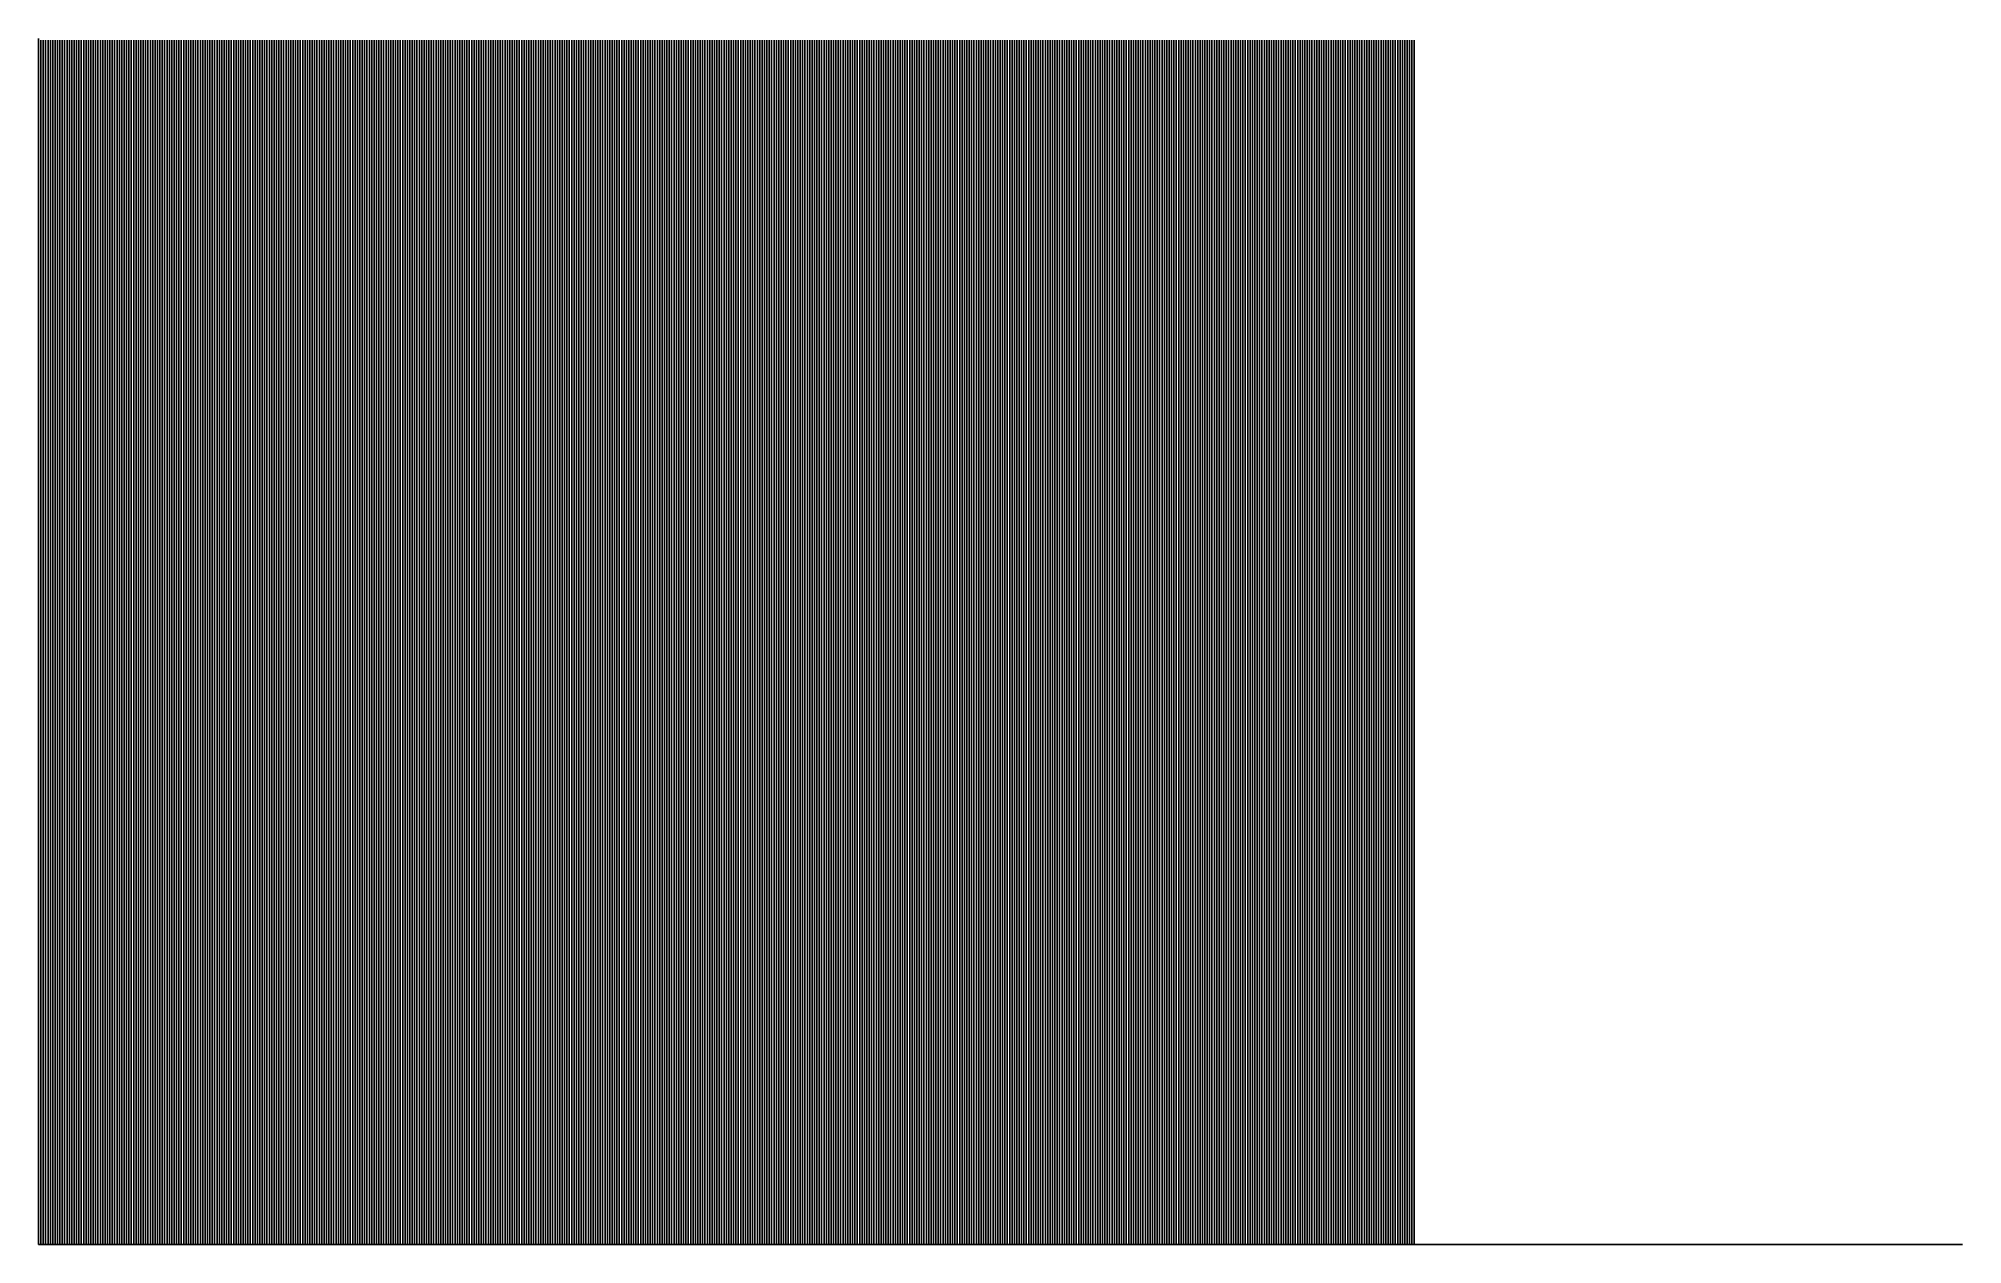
# Model space of a CAD drawing. Header units: millimetres. Extents: x -782 to 10910, y 3841 to 9763.
# Drawn here: x 9859 to 10910, y 7950 to 8609 of the extents above; entities that cross this region are included whole.
import ezdxf

# ---------------------------------------------------------------- set-up
doc = ezdxf.new("R2010")
doc.units = ezdxf.units.MM

msp = doc.modelspace()

# ---------------------------------------------------------------- linework, layer by layer
at = {"lineweight": 25}
for p, q in [((9858.969228, 8608.799084), (9858.969228, 7949.737907)), ((9860.269228, 7949.73809), (9860.269228, 8607.77814)), ((9861.569228, 7949.73809), (9861.569228, 8607.77814)), ((9862.869228, 7949.73809), (9862.869228, 8607.77814)), ((9864.169228, 7949.73809), (9864.169228, 8607.77814)), ((9865.469228, 7949.73809), (9865.469228, 8607.77814)), ((9866.769228, 7949.73809), (9866.769228, 8607.77814)), ((9868.069228, 7949.73809), (9868.069228, 8607.77814)), ((9869.369228, 7949.73809), (9869.369228, 8607.77814)), ((9870.669228, 7949.73809), (9870.669228, 8607.77814)), ((9871.969228, 7949.73809), (9871.969228, 8607.77814)), ((9873.269228, 7949.73809), (9873.269228, 8607.77814)), ((9874.569228, 7949.73809), (9874.569228, 8607.77814)), ((9875.869228, 7949.73809), (9875.869228, 8607.77814)), ((9877.169228, 7949.73809), (9877.169228, 8607.77814)), ((9878.469228, 7949.73809), (9878.469228, 8607.77814)), ((9879.769228, 7949.73809), (9879.769228, 8607.77814)), ((9881.069228, 7949.73809), (9881.069228, 8607.77814)), ((9882.369228, 7949.73809), (9882.369228, 8607.77814)), ((9883.669228, 7949.73809), (9883.669228, 8607.77814)), ((9884.969228, 7949.73809), (9884.969228, 8607.77814)), ((9886.269228, 7949.73809), (9886.269228, 8607.77814)), ((9887.569228, 7949.73809), (9887.569228, 8607.77814)), ((9888.869228, 7949.73809), (9888.869228, 8607.77814)), ((9890.169228, 7949.768861), (9890.169228, 8607.808911)), ((9890.169228, 7949.73809), (9890.169228, 8607.77814)), ((9891.469228, 7949.73809), (9891.469228, 8607.77814)), ((9892.769228, 7949.73809), (9892.769228, 8607.77814)), ((9894.069228, 7949.73809), (9894.069228, 8607.77814)), ((9895.369228, 7949.73809), (9895.369228, 8607.77814)), ((9896.669228, 7949.73809), (9896.669228, 8607.77814)), ((9897.969228, 7949.73809), (9897.969228, 8607.77814)), ((9899.269228, 7949.73809), (9899.269228, 8607.77814)), ((9900.569228, 7949.73809), (9900.569228, 8607.77814)), ((9901.869228, 7949.73809), (9901.869228, 8607.77814)), ((9903.169228, 7949.73809), (9903.169228, 8607.77814)), ((9904.469228, 7949.73809), (9904.469228, 8607.77814)), ((9905.769228, 7949.73809), (9905.769228, 8607.77814)), ((9905.769228, 7949.73809), (9905.769228, 8607.77814)), ((9907.069228, 7949.73809), (9907.069228, 8607.77814)), ((9908.369228, 7949.73809), (9908.369228, 8607.77814)), ((9909.669228, 7949.73809), (9909.669228, 8607.77814)), ((9910.969228, 7949.73809), (9910.969228, 8607.77814)), ((9912.269228, 7949.73809), (9912.269228, 8607.77814)), ((9913.569228, 7949.73809), (9913.569228, 8607.77814)), ((9914.869228, 7949.73809), (9914.869228, 8607.77814)), ((9916.169228, 7949.73809), (9916.169228, 8607.77814)), ((9917.469228, 7949.73809), (9917.469228, 8607.77814)), ((9918.769228, 7949.73809), (9918.769228, 8607.77814)), ((9920.069228, 7949.73809), (9920.069228, 8607.77814)), ((9921.369228, 7949.73809), (9921.369228, 8607.77814)), ((9922.669228, 7949.73809), (9922.669228, 8607.77814)), ((9923.969228, 7949.73809), (9923.969228, 8607.77814)), ((9925.269228, 7949.73809), (9925.269228, 8607.77814)), ((9926.569228, 7949.73809), (9926.569228, 8607.77814)), ((9927.869228, 7949.73809), (9927.869228, 8607.77814)), ((9929.169228, 7949.73809), (9929.169228, 8607.77814)), ((9930.469228, 7949.73809), (9930.469228, 8607.77814)), ((9931.769228, 7949.73809), (9931.769228, 8607.77814)), ((9933.069228, 7949.73809), (9933.069228, 8607.77814)), ((9934.369228, 7949.73809), (9934.369228, 8607.77814)), ((9935.669228, 7949.73809), (9935.669228, 8607.77814)), ((9936.969228, 7949.73809), (9936.969228, 8607.77814)), ((9938.269228, 7949.73809), (9938.269228, 8607.77814)), ((9939.569228, 7949.73809), (9939.569228, 8607.77814)), ((9940.869228, 7949.73809), (9940.869228, 8607.77814)), ((9942.169228, 7949.73809), (9942.169228, 8607.77814)), ((9943.469228, 7949.73809), (9943.469228, 8607.77814)), ((9944.769228, 7949.73809), (9944.769228, 8607.77814)), ((9946.069228, 7949.73809), (9946.069228, 8607.77814)), ((9947.369228, 7949.73809), (9947.369228, 8607.77814)), ((9948.669228, 7949.73809), (9948.669228, 8607.77814)), ((9949.969228, 7949.73809), (9949.969228, 8607.77814)), ((9951.269228, 7949.73809), (9951.269228, 8607.77814)), ((9952.569228, 7949.73809), (9952.569228, 8607.77814)), ((9953.869228, 7949.73809), (9953.869228, 8607.77814)), ((9955.169228, 7949.73809), (9955.169228, 8607.77814)), ((9956.469228, 7949.73809), (9956.469228, 8607.77814)), ((9957.769228, 7949.73809), (9957.769228, 8607.77814)), ((9959.069228, 7949.73809), (9959.069228, 8607.77814)), ((9960.369228, 7949.73809), (9960.369228, 8607.77814)), ((9961.669228, 7949.73809), (9961.669228, 8607.77814)), ((9962.969228, 7949.73809), (9962.969228, 8607.77814)), ((9964.269228, 7949.73809), (9964.269228, 8607.77814)), ((9965.569228, 7949.73809), (9965.569228, 8607.77814)), ((9966.869228, 7949.73809), (9966.869228, 8607.77814)), ((9968.169228, 7949.73809), (9968.169228, 8607.77814)), ((9969.469228, 7949.73809), (9969.469228, 8607.77814)), ((9970.769228, 7949.73809), (9970.769228, 8607.77814)), ((9972.069228, 7949.73809), (9972.069228, 8607.77814)), ((9973.369228, 7949.73809), (9973.369228, 8607.77814)), ((9974.669228, 7949.73809), (9974.669228, 8607.77814)), ((9975.969228, 7949.73809), (9975.969228, 8607.77814)), ((9977.269228, 7949.73809), (9977.269228, 8607.77814)), ((9978.569228, 7949.73809), (9978.569228, 8607.77814)), ((9979.869228, 7949.73809), (9979.869228, 8607.77814)), ((9981.169228, 7949.73809), (9981.169228, 8607.77814)), ((9982.469228, 7949.73809), (9982.469228, 8607.77814)), ((9983.769228, 7949.73809), (9983.769228, 8607.77814)), ((9985.069228, 7949.73809), (9985.069228, 8607.77814)), ((9986.369228, 7949.73809), (9986.369228, 8607.77814)), ((9987.669228, 7949.73809), (9987.669228, 8607.77814)), ((9988.969228, 7949.73809), (9988.969228, 8607.77814)), ((9990.269228, 7949.73809), (9990.269228, 8607.77814)), ((9991.569228, 7949.73809), (9991.569228, 8607.77814)), ((9992.869228, 7949.73809), (9992.869228, 8607.77814)), ((9994.169228, 7949.73809), (9994.169228, 8607.77814)), ((9995.469228, 7949.73809), (9995.469228, 8607.77814)), ((9996.769228, 7949.73809), (9996.769228, 8607.77814)), ((9998.069228, 7949.73809), (9998.069228, 8607.77814)), ((9999.369228, 7949.73809), (9999.369228, 8607.77814)), ((10000.669228, 7949.73809), (10000.669228, 8607.77814)), ((10001.969228, 7949.73809), (10001.969228, 8607.77814)), ((10003.269228, 7949.73809), (10003.269228, 8607.77814)), ((10004.569228, 7949.73809), (10004.569228, 8607.77814)), ((10005.869228, 7949.73809), (10005.869228, 8607.77814)), ((10007.169228, 7949.73809), (10007.169228, 8607.77814)), ((10008.469228, 7949.73809), (10008.469228, 8607.77814)), ((10009.769228, 7949.73809), (10009.769228, 8607.77814)), ((10011.069228, 7949.73809), (10011.069228, 8607.77814)), ((10012.369228, 7949.73809), (10012.369228, 8607.77814)), ((10013.669228, 7949.73809), (10013.669228, 8607.77814)), ((10014.969228, 7949.73809), (10014.969228, 8607.77814)), ((10016.269228, 7949.73809), (10016.269228, 8607.77814)), ((10017.569228, 7949.73809), (10017.569228, 8607.77814)), ((10018.869228, 7949.73809), (10018.869228, 8607.77814)), ((10020.169228, 7949.73809), (10020.169228, 8607.77814)), ((10021.469228, 7949.73809), (10021.469228, 8607.77814)), ((10022.769228, 7949.73809), (10022.769228, 8607.77814)), ((10024.069228, 7949.73809), (10024.069228, 8607.77814)), ((10025.369228, 7949.73809), (10025.369228, 8607.77814)), ((10026.669228, 7949.73809), (10026.669228, 8607.77814)), ((10027.969228, 7949.73809), (10027.969228, 8607.77814)), ((10029.269228, 7949.73809), (10029.269228, 8607.77814)), ((10030.569228, 7949.73809), (10030.569228, 8607.77814)), ((10031.869228, 7949.73809), (10031.869228, 8607.77814)), ((10033.169228, 7949.73809), (10033.169228, 8607.77814)), ((10034.469228, 7949.73809), (10034.469228, 8607.77814)), ((10035.769228, 7949.73809), (10035.769228, 8607.77814)), ((10037.069228, 7949.73809), (10037.069228, 8607.77814)), ((10038.369228, 7949.73809), (10038.369228, 8607.77814)), ((10039.669228, 7949.73809), (10039.669228, 8607.77814)), ((10040.969228, 7949.73809), (10040.969228, 8607.77814)), ((10042.269228, 7949.73809), (10042.269228, 8607.77814)), ((10043.569228, 7949.73809), (10043.569228, 8607.77814)), ((10044.869228, 7949.73809), (10044.869228, 8607.77814)), ((10046.169228, 7949.73809), (10046.169228, 8607.77814)), ((10047.469228, 7949.73809), (10047.469228, 8607.77814)), ((10048.769228, 7949.73809), (10048.769228, 8607.77814)), ((10050.069228, 7949.73809), (10050.069228, 8607.77814)), ((10051.369228, 7949.73809), (10051.369228, 8607.77814)), ((10052.669228, 7949.73809), (10052.669228, 8607.77814)), ((10053.969228, 7949.73809), (10053.969228, 8607.77814)), ((10055.269228, 7949.73809), (10055.269228, 8607.77814)), ((10056.569228, 7949.73809), (10056.569228, 8607.77814)), ((10057.869228, 7949.73809), (10057.869228, 8607.77814)), ((10059.169228, 7949.73809), (10059.169228, 8607.77814)), ((10060.469228, 7949.73809), (10060.469228, 8607.77814)), ((10061.769228, 7949.73809), (10061.769228, 8607.77814)), ((10063.069228, 7949.73809), (10063.069228, 8607.77814)), ((10064.369228, 7949.73809), (10064.369228, 8607.77814)), ((10065.669228, 7949.73809), (10065.669228, 8607.77814)), ((10066.969228, 7949.73809), (10066.969228, 8607.77814)), ((10068.269228, 7949.73809), (10068.269228, 8607.77814)), ((10069.569228, 7949.73809), (10069.569228, 8607.77814)), ((10070.869228, 7949.73809), (10070.869228, 8607.77814)), ((10072.169228, 7949.73809), (10072.169228, 8607.77814)), ((10073.469228, 7949.73809), (10073.469228, 8607.77814)), ((10074.769228, 7949.73809), (10074.769228, 8607.77814)), ((10076.069228, 7949.73809), (10076.069228, 8607.77814)), ((10077.369228, 7949.73809), (10077.369228, 8607.77814)), ((10078.669228, 7949.73809), (10078.669228, 8607.77814)), ((10079.969228, 7949.73809), (10079.969228, 8607.77814)), ((10081.269228, 7949.73809), (10081.269228, 8607.77814)), ((10082.569228, 7949.73809), (10082.569228, 8607.77814)), ((10083.869228, 7949.73809), (10083.869228, 8607.77814)), ((10085.169228, 7949.73809), (10085.169228, 8607.77814)), ((10086.469228, 7949.73809), (10086.469228, 8607.77814)), ((10087.769228, 7949.73809), (10087.769228, 8607.77814)), ((10089.069228, 7949.73809), (10089.069228, 8607.77814)), ((10090.369228, 7949.73809), (10090.369228, 8607.77814)), ((10091.669228, 7949.73809), (10091.669228, 8607.77814)), ((10092.969228, 7949.73809), (10092.969228, 8607.77814)), ((10094.269228, 7949.73809), (10094.269228, 8607.77814)), ((10095.569228, 7949.73809), (10095.569228, 8607.77814)), ((10096.869228, 7949.73809), (10096.869228, 8607.77814)), ((10098.169228, 7949.73809), (10098.169228, 8607.77814)), ((10099.469228, 7949.73809), (10099.469228, 8607.77814)), ((10100.769228, 7949.73809), (10100.769228, 8607.77814)), ((10102.069228, 7949.73809), (10102.069228, 8607.77814)), ((10103.369228, 7949.73809), (10103.369228, 8607.77814)), ((10104.669228, 7949.73809), (10104.669228, 8607.77814)), ((10105.969228, 7949.73809), (10105.969228, 8607.77814)), ((10107.269228, 7949.73809), (10107.269228, 8607.77814)), ((10108.569228, 7949.73809), (10108.569228, 8607.77814)), ((10109.869228, 7949.73809), (10109.869228, 8607.77814)), ((10111.169228, 7949.73809), (10111.169228, 8607.77814)), ((10112.469228, 7949.73809), (10112.469228, 8607.77814)), ((10113.769228, 7949.73809), (10113.769228, 8607.77814)), ((10115.069228, 7949.73809), (10115.069228, 8607.77814)), ((10116.369228, 7949.73809), (10116.369228, 8607.77814)), ((10117.669228, 7949.73809), (10117.669228, 8607.77814)), ((10118.969228, 7949.73809), (10118.969228, 8607.77814)), ((10120.269228, 7949.73809), (10120.269228, 8607.77814)), ((10121.569228, 7949.73809), (10121.569228, 8607.77814)), ((10122.869228, 7949.73809), (10122.869228, 8607.77814)), ((10124.169228, 7949.73809), (10124.169228, 8607.77814)), ((10125.469228, 7949.73809), (10125.469228, 8607.77814)), ((10126.769228, 7949.73809), (10126.769228, 8607.77814)), ((10128.069228, 7949.73809), (10128.069228, 8607.77814)), ((10129.369228, 7949.73809), (10129.369228, 8607.77814)), ((10130.669228, 7949.73809), (10130.669228, 8607.77814)), ((10131.969228, 7949.73809), (10131.969228, 8607.77814)), ((10133.269228, 7949.73809), (10133.269228, 8607.77814)), ((10134.569228, 7949.73809), (10134.569228, 8607.77814)), ((10135.869228, 7949.73809), (10135.869228, 8607.77814)), ((10137.169228, 7949.73809), (10137.169228, 8607.77814)), ((10138.469228, 7949.73809), (10138.469228, 8607.77814)), ((10139.769228, 7949.73809), (10139.769228, 8607.77814)), ((10141.069228, 7949.73809), (10141.069228, 8607.77814)), ((10142.369228, 7949.73809), (10142.369228, 8607.77814)), ((10143.669228, 7949.73809), (10143.669228, 8607.77814)), ((10144.969228, 7949.73809), (10144.969228, 8607.77814)), ((10146.269228, 7949.73809), (10146.269228, 8607.77814)), ((10147.569228, 7949.73809), (10147.569228, 8607.77814)), ((10148.869228, 7949.73809), (10148.869228, 8607.77814)), ((10150.169228, 7949.73809), (10150.169228, 8607.77814)), ((10151.469228, 7949.73809), (10151.469228, 8607.77814)), ((10152.769228, 7949.73809), (10152.769228, 8607.77814)), ((10154.069228, 7949.73809), (10154.069228, 8607.77814)), ((10155.369228, 7949.73809), (10155.369228, 8607.77814)), ((10156.669228, 7949.73809), (10156.669228, 8607.77814)), ((10157.969228, 7949.73809), (10157.969228, 8607.77814)), ((10159.269228, 7949.73809), (10159.269228, 8607.77814)), ((10160.569228, 7949.73809), (10160.569228, 8607.77814)), ((10161.869228, 7949.73809), (10161.869228, 8607.77814)), ((10163.169228, 7949.73809), (10163.169228, 8607.77814)), ((10164.469228, 7949.73809), (10164.469228, 8607.77814)), ((10165.769228, 7949.73809), (10165.769228, 8607.77814)), ((10167.069228, 7949.73809), (10167.069228, 8607.77814)), ((10168.369228, 7949.73809), (10168.369228, 8607.77814)), ((10169.669228, 7949.73809), (10169.669228, 8607.77814)), ((10170.969228, 7949.73809), (10170.969228, 8607.77814)), ((10172.269228, 7949.73809), (10172.269228, 8607.77814)), ((10173.569228, 7949.73809), (10173.569228, 8607.77814)), ((10174.869228, 7949.73809), (10174.869228, 8607.77814)), ((10176.169228, 7949.73809), (10176.169228, 8607.77814)), ((10177.469228, 7949.73809), (10177.469228, 8607.77814)), ((10178.769228, 7949.73809), (10178.769228, 8607.77814)), ((10180.069228, 7949.73809), (10180.069228, 8607.77814)), ((10181.369228, 7949.73809), (10181.369228, 8607.77814)), ((10182.669228, 7949.73809), (10182.669228, 8607.77814)), ((10183.969228, 7949.73809), (10183.969228, 8607.77814)), ((10185.269228, 7949.73809), (10185.269228, 8607.77814)), ((10186.569228, 7949.73809), (10186.569228, 8607.77814)), ((10187.869228, 7949.73809), (10187.869228, 8607.77814)), ((10189.169228, 7949.73809), (10189.169228, 8607.77814)), ((10190.469228, 7949.73809), (10190.469228, 8607.77814)), ((10191.769228, 7949.73809), (10191.769228, 8607.77814)), ((10193.069228, 7949.73809), (10193.069228, 8607.77814)), ((10194.369228, 7949.73809), (10194.369228, 8607.77814)), ((10195.669228, 7949.73809), (10195.669228, 8607.77814)), ((10196.969228, 7949.73809), (10196.969228, 8607.77814)), ((10198.269228, 7949.73809), (10198.269228, 8607.77814)), ((10199.569228, 7949.73809), (10199.569228, 8607.77814)), ((10200.869228, 7949.73809), (10200.869228, 8607.77814)), ((10202.169228, 7949.73809), (10202.169228, 8607.77814)), ((10203.469228, 7949.73809), (10203.469228, 8607.77814)), ((10204.769228, 7949.73809), (10204.769228, 8607.77814)), ((10206.069228, 7949.73809), (10206.069228, 8607.77814)), ((10207.369228, 7949.73809), (10207.369228, 8607.77814)), ((10208.669228, 7949.73809), (10208.669228, 8607.77814)), ((10209.969228, 7949.73809), (10209.969228, 8607.77814)), ((10211.269228, 7949.73809), (10211.269228, 8607.77814)), ((10212.569228, 7949.73809), (10212.569228, 8607.77814)), ((10213.869228, 7949.73809), (10213.869228, 8607.77814)), ((10215.169228, 7949.73809), (10215.169228, 8607.77814)), ((10216.469228, 7949.73809), (10216.469228, 8607.77814)), ((10217.769228, 7949.73809), (10217.769228, 8607.77814)), ((10219.069228, 7949.73809), (10219.069228, 8607.77814)), ((10220.369228, 7949.73809), (10220.369228, 8607.77814)), ((10221.669228, 7949.73809), (10221.669228, 8607.77814)), ((10222.969228, 7949.73809), (10222.969228, 8607.77814)), ((10224.269228, 7949.73809), (10224.269228, 8607.77814)), ((10225.569228, 7949.73809), (10225.569228, 8607.77814)), ((10226.869228, 7949.73809), (10226.869228, 8607.77814)), ((10228.169228, 7949.73809), (10228.169228, 8607.77814)), ((10229.469228, 7949.73809), (10229.469228, 8607.77814)), ((10230.769228, 7949.73809), (10230.769228, 8607.77814)), ((10232.069228, 7949.73809), (10232.069228, 8607.77814)), ((10233.369228, 7949.73809), (10233.369228, 8607.77814)), ((10234.669228, 7949.73809), (10234.669228, 8607.77814)), ((10235.969228, 7949.73809), (10235.969228, 8607.77814)), ((10237.269228, 7949.73809), (10237.269228, 8607.77814)), ((10238.569228, 7949.73809), (10238.569228, 8607.77814)), ((10239.869228, 7949.73809), (10239.869228, 8607.77814)), ((10241.169228, 7949.73809), (10241.169228, 8607.77814)), ((10242.469228, 7949.73809), (10242.469228, 8607.77814)), ((10243.769228, 7949.73809), (10243.769228, 8607.77814)), ((10245.069228, 7949.73809), (10245.069228, 8607.77814)), ((10246.369228, 7949.73809), (10246.369228, 8607.77814)), ((10247.669228, 7949.73809), (10247.669228, 8607.77814)), ((10248.969228, 7949.73809), (10248.969228, 8607.77814)), ((10250.269228, 7949.73809), (10250.269228, 8607.77814)), ((10251.569228, 7949.73809), (10251.569228, 8607.77814)), ((10252.869228, 7949.73809), (10252.869228, 8607.77814)), ((10254.169228, 7949.73809), (10254.169228, 8607.77814)), ((10255.469228, 7949.73809), (10255.469228, 8607.77814)), ((10256.769228, 7949.73809), (10256.769228, 8607.77814)), ((10258.069228, 7949.73809), (10258.069228, 8607.77814)), ((10259.369228, 7949.73809), (10259.369228, 8607.77814)), ((10260.669228, 7949.73809), (10260.669228, 8607.77814)), ((10261.969228, 7949.73809), (10261.969228, 8607.77814)), ((10263.269228, 7949.73809), (10263.269228, 8607.77814)), ((10264.569228, 7949.73809), (10264.569228, 8607.77814)), ((10265.869228, 7949.73809), (10265.869228, 8607.77814)), ((10267.169228, 7949.73809), (10267.169228, 8607.77814)), ((10268.469228, 7949.73809), (10268.469228, 8607.77814)), ((10269.769228, 7949.73809), (10269.769228, 8607.77814)), ((10271.069228, 7949.73809), (10271.069228, 8607.77814)), ((10272.369228, 7949.73809), (10272.369228, 8607.77814)), ((10273.669228, 7949.73809), (10273.669228, 8607.77814)), ((10274.969228, 7949.73809), (10274.969228, 8607.77814)), ((10276.269228, 7949.73809), (10276.269228, 8607.77814)), ((10277.569228, 7949.73809), (10277.569228, 8607.77814)), ((10278.869228, 7949.73809), (10278.869228, 8607.77814)), ((10280.169228, 7949.73809), (10280.169228, 8607.77814)), ((10281.469228, 7949.73809), (10281.469228, 8607.77814)), ((10282.769228, 7949.73809), (10282.769228, 8607.77814)), ((10284.069228, 7949.73809), (10284.069228, 8607.77814)), ((10285.369228, 7949.73809), (10285.369228, 8607.77814)), ((10286.669228, 7949.73809), (10286.669228, 8607.77814)), ((10287.969228, 7949.73809), (10287.969228, 8607.77814)), ((10289.269228, 7949.73809), (10289.269228, 8607.77814)), ((10290.569228, 7949.73809), (10290.569228, 8607.77814)), ((10291.869228, 7949.73809), (10291.869228, 8607.77814)), ((10293.169228, 7949.73809), (10293.169228, 8607.77814)), ((10294.469228, 7949.73809), (10294.469228, 8607.77814)), ((10295.769228, 7949.73809), (10295.769228, 8607.77814)), ((10297.069228, 7949.73809), (10297.069228, 8607.77814)), ((10298.369228, 7949.73809), (10298.369228, 8607.77814)), ((10299.669228, 7949.73809), (10299.669228, 8607.77814)), ((10300.969228, 7949.73809), (10300.969228, 8607.77814)), ((10302.269228, 7949.73809), (10302.269228, 8607.77814)), ((10303.569228, 7949.73809), (10303.569228, 8607.77814)), ((10304.869228, 7949.73809), (10304.869228, 8607.77814)), ((10306.169228, 7949.73809), (10306.169228, 8607.77814)), ((10307.469228, 7949.73809), (10307.469228, 8607.77814)), ((10308.769228, 7949.73809), (10308.769228, 8607.77814)), ((10310.069228, 7949.73809), (10310.069228, 8607.77814)), ((10311.369228, 7949.73809), (10311.369228, 8607.77814)), ((10312.669228, 7949.73809), (10312.669228, 8607.77814)), ((10313.969228, 7949.73809), (10313.969228, 8607.77814)), ((10315.269228, 7949.73809), (10315.269228, 8607.77814)), ((10316.569228, 7949.73809), (10316.569228, 8607.77814)), ((10317.869228, 7949.73809), (10317.869228, 8607.77814)), ((10319.169228, 7949.73809), (10319.169228, 8607.77814)), ((10320.469228, 7949.73809), (10320.469228, 8607.77814)), ((10321.769228, 7949.73809), (10321.769228, 8607.77814)), ((10323.069228, 7949.73809), (10323.069228, 8607.77814)), ((10324.369228, 7949.73809), (10324.369228, 8607.77814)), ((10325.669228, 7949.73809), (10325.669228, 8607.77814)), ((10326.969228, 7949.73809), (10326.969228, 8607.77814)), ((10328.269228, 7949.73809), (10328.269228, 8607.77814)), ((10329.569228, 7949.73809), (10329.569228, 8607.77814)), ((10330.869228, 7949.73809), (10330.869228, 8607.77814)), ((10332.169228, 7949.73809), (10332.169228, 8607.77814)), ((10333.469228, 7949.73809), (10333.469228, 8607.77814)), ((10334.769228, 7949.73809), (10334.769228, 8607.77814)), ((10336.069228, 7949.73809), (10336.069228, 8607.77814)), ((10337.369228, 7949.73809), (10337.369228, 8607.77814)), ((10338.669228, 7949.73809), (10338.669228, 8607.77814)), ((10339.969228, 7949.73809), (10339.969228, 8607.77814)), ((10341.269228, 7949.73809), (10341.269228, 8607.77814)), ((10342.569228, 7949.73809), (10342.569228, 8607.77814)), ((10343.869228, 7949.73809), (10343.869228, 8607.77814)), ((10345.169228, 7949.73809), (10345.169228, 8607.77814)), ((10346.469228, 7949.73809), (10346.469228, 8607.77814)), ((10347.769228, 7949.73809), (10347.769228, 8607.77814)), ((10349.069228, 7949.73809), (10349.069228, 8607.77814)), ((10350.369228, 7949.73809), (10350.369228, 8607.77814)), ((10351.669228, 7949.73809), (10351.669228, 8607.77814)), ((10352.969228, 7949.73809), (10352.969228, 8607.77814)), ((10354.269228, 7949.73809), (10354.269228, 8607.77814)), ((10355.569228, 7949.73809), (10355.569228, 8607.77814)), ((10356.869228, 7949.73809), (10356.869228, 8607.77814)), ((10358.169228, 7949.73809), (10358.169228, 8607.77814)), ((10359.469228, 7949.73809), (10359.469228, 8607.77814)), ((10360.769228, 7949.73809), (10360.769228, 8607.77814)), ((10362.069228, 7949.73809), (10362.069228, 8607.77814)), ((10363.369228, 7949.73809), (10363.369228, 8607.77814)), ((10364.669228, 7949.73809), (10364.669228, 8607.77814)), ((10365.969228, 7949.73809), (10365.969228, 8607.77814)), ((10367.269228, 7949.73809), (10367.269228, 8607.77814)), ((10368.569228, 7949.73809), (10368.569228, 8607.77814)), ((10369.869228, 7949.73809), (10369.869228, 8607.77814)), ((10371.169228, 7949.73809), (10371.169228, 8607.77814)), ((10372.469228, 7949.73809), (10372.469228, 8607.77814)), ((10373.769228, 7949.73809), (10373.769228, 8607.77814)), ((10375.069228, 7949.73809), (10375.069228, 8607.77814)), ((10376.369228, 7949.73809), (10376.369228, 8607.77814)), ((10377.669228, 7949.73809), (10377.669228, 8607.77814)), ((10378.969228, 7949.73809), (10378.969228, 8607.77814)), ((10380.269228, 7949.73809), (10380.269228, 8607.77814)), ((10381.569228, 7949.73809), (10381.569228, 8607.77814)), ((10382.869228, 7949.73809), (10382.869228, 8607.77814)), ((10384.169228, 7949.73809), (10384.169228, 8607.77814)), ((10385.469228, 7949.73809), (10385.469228, 8607.77814)), ((10386.769228, 7949.73809), (10386.769228, 8607.77814)), ((10388.069228, 7949.73809), (10388.069228, 8607.77814)), ((10389.369228, 7949.73809), (10389.369228, 8607.77814)), ((10390.669228, 7949.73809), (10390.669228, 8607.77814)), ((10391.969228, 7949.73809), (10391.969228, 8607.77814)), ((10393.269228, 7949.73809), (10393.269228, 8607.77814)), ((10394.569228, 7949.73809), (10394.569228, 8607.77814)), ((10395.869228, 7949.73809), (10395.869228, 8607.77814)), ((10397.169228, 7949.73809), (10397.169228, 8607.77814)), ((10398.469228, 7949.73809), (10398.469228, 8607.77814)), ((10399.769228, 7949.73809), (10399.769228, 8607.77814)), ((10401.069228, 7949.73809), (10401.069228, 8607.77814)), ((10402.369228, 7949.73809), (10402.369228, 8607.77814)), ((10403.669228, 7949.73809), (10403.669228, 8607.77814)), ((10404.969228, 7949.73809), (10404.969228, 8607.77814)), ((10406.269228, 7949.73809), (10406.269228, 8607.77814)), ((10407.569228, 7949.73809), (10407.569228, 8607.77814)), ((10408.869228, 7949.73809), (10408.869228, 8607.77814)), ((10410.169228, 7949.73809), (10410.169228, 8607.77814)), ((10411.469228, 7949.73809), (10411.469228, 8607.77814)), ((10412.769228, 7949.73809), (10412.769228, 8607.77814)), ((10414.069228, 7949.73809), (10414.069228, 8607.77814)), ((10415.369228, 7949.73809), (10415.369228, 8607.77814)), ((10416.669228, 7949.73809), (10416.669228, 8607.77814)), ((10417.969228, 7949.73809), (10417.969228, 8607.77814)), ((10419.269228, 7949.73809), (10419.269228, 8607.77814)), ((10420.569228, 7949.73809), (10420.569228, 8607.77814)), ((10421.869228, 7949.73809), (10421.869228, 8607.77814)), ((10423.169228, 7949.73809), (10423.169228, 8607.77814)), ((10424.469228, 7949.73809), (10424.469228, 8607.77814)), ((10425.769228, 7949.73809), (10425.769228, 8607.77814)), ((10427.069228, 7949.73809), (10427.069228, 8607.77814)), ((10428.369228, 7949.73809), (10428.369228, 8607.77814)), ((10429.669228, 7949.73809), (10429.669228, 8607.77814)), ((10430.969228, 7949.73809), (10430.969228, 8607.77814)), ((10432.269228, 7949.73809), (10432.269228, 8607.77814)), ((10433.569228, 7949.73809), (10433.569228, 8607.77814)), ((10434.869228, 7949.73809), (10434.869228, 8607.77814)), ((10436.169228, 7949.73809), (10436.169228, 8607.77814)), ((10437.469228, 7949.73809), (10437.469228, 8607.77814)), ((10438.769228, 7949.73809), (10438.769228, 8607.77814)), ((10440.069228, 7949.73809), (10440.069228, 8607.77814)), ((10441.369228, 7949.73809), (10441.369228, 8607.77814)), ((10442.669228, 7949.73809), (10442.669228, 8607.77814)), ((10443.969228, 7949.73809), (10443.969228, 8607.77814)), ((10445.269228, 7949.73809), (10445.269228, 8607.77814)), ((10446.569228, 7949.73809), (10446.569228, 8607.77814)), ((10447.869228, 7949.73809), (10447.869228, 8607.77814)), ((10449.169228, 7949.73809), (10449.169228, 8607.77814)), ((10450.469228, 7949.73809), (10450.469228, 8607.77814)), ((10451.769228, 7949.73809), (10451.769228, 8607.77814)), ((10453.069228, 7949.73809), (10453.069228, 8607.77814)), ((10454.369228, 7949.73809), (10454.369228, 8607.77814)), ((10455.669228, 7949.73809), (10455.669228, 8607.77814)), ((10456.969228, 7949.73809), (10456.969228, 8607.77814)), ((10458.269228, 7949.73809), (10458.269228, 8607.77814)), ((10459.569228, 7949.73809), (10459.569228, 8607.77814)), ((10460.869228, 7949.73809), (10460.869228, 8607.77814)), ((10462.169228, 7949.73809), (10462.169228, 8607.77814)), ((10463.469228, 7949.73809), (10463.469228, 8607.77814)), ((10464.769228, 7949.73809), (10464.769228, 8607.77814)), ((10466.069228, 7949.73809), (10466.069228, 8607.77814)), ((10467.369228, 7949.73809), (10467.369228, 8607.77814)), ((10468.669228, 7949.73809), (10468.669228, 8607.77814)), ((10469.969228, 7949.73809), (10469.969228, 8607.77814)), ((10471.269228, 7949.73809), (10471.269228, 8607.77814)), ((10472.569228, 7949.73809), (10472.569228, 8607.77814)), ((10473.869228, 7949.73809), (10473.869228, 8607.77814)), ((10475.169228, 7949.73809), (10475.169228, 8607.77814)), ((10476.469228, 7949.73809), (10476.469228, 8607.77814)), ((10477.769228, 7949.73809), (10477.769228, 8607.77814)), ((10479.069228, 7949.73809), (10479.069228, 8607.77814)), ((10480.369228, 7949.73809), (10480.369228, 8607.77814)), ((10481.669228, 7949.73809), (10481.669228, 8607.77814)), ((10482.969228, 7949.73809), (10482.969228, 8607.77814)), ((10484.269228, 7949.73809), (10484.269228, 8607.77814)), ((10485.569228, 7949.73809), (10485.569228, 8607.77814)), ((10486.869228, 7949.73809), (10486.869228, 8607.77814)), ((10488.169228, 7949.73809), (10488.169228, 8607.77814)), ((10489.469228, 7949.73809), (10489.469228, 8607.77814)), ((10490.769228, 7949.73809), (10490.769228, 8607.77814)), ((10492.069228, 7949.73809), (10492.069228, 8607.77814)), ((10493.369228, 7949.73809), (10493.369228, 8607.77814)), ((10494.669228, 7949.73809), (10494.669228, 8607.77814)), ((10495.969228, 7949.73809), (10495.969228, 8607.77814)), ((10497.269228, 7949.73809), (10497.269228, 8607.77814)), ((10498.569228, 7949.73809), (10498.569228, 8607.77814)), ((10499.869228, 7949.73809), (10499.869228, 8607.77814)), ((10501.169228, 7949.73809), (10501.169228, 8607.77814)), ((10502.469228, 7949.73809), (10502.469228, 8607.77814)), ((10503.769228, 7949.73809), (10503.769228, 8607.77814)), ((10505.069228, 7949.73809), (10505.069228, 8607.77814)), ((10506.369228, 7949.73809), (10506.369228, 8607.77814)), ((10507.669228, 7949.73809), (10507.669228, 8607.77814)), ((10508.969228, 7949.73809), (10508.969228, 8607.77814)), ((10510.269228, 7949.73809), (10510.269228, 8607.77814)), ((10511.569228, 7949.73809), (10511.569228, 8607.77814)), ((10512.869228, 7949.73809), (10512.869228, 8607.77814)), ((10514.169228, 7949.73809), (10514.169228, 8607.77814)), ((10515.469228, 7949.73809), (10515.469228, 8607.77814)), ((10516.769228, 7949.73809), (10516.769228, 8607.77814)), ((10518.069228, 7949.73809), (10518.069228, 8607.77814)), ((10519.369228, 7949.73809), (10519.369228, 8607.77814)), ((10520.669228, 7949.73809), (10520.669228, 8607.77814)), ((10521.969228, 7949.73809), (10521.969228, 8607.77814)), ((10523.269228, 7949.73809), (10523.269228, 8607.77814)), ((10524.569228, 7949.73809), (10524.569228, 8607.77814)), ((10525.869228, 7949.73809), (10525.869228, 8607.77814)), ((10527.169228, 7949.73809), (10527.169228, 8607.77814)), ((10528.469228, 7949.73809), (10528.469228, 8607.77814)), ((10529.769228, 7949.73809), (10529.769228, 8607.77814)), ((10531.069228, 7949.73809), (10531.069228, 8607.77814)), ((10532.369228, 7949.73809), (10532.369228, 8607.77814)), ((10533.669228, 7949.73809), (10533.669228, 8607.77814)), ((10534.969228, 7949.73809), (10534.969228, 8607.77814)), ((10536.269228, 7949.73809), (10536.269228, 8607.77814)), ((10537.569228, 7949.73809), (10537.569228, 8607.77814)), ((10538.869228, 7949.73809), (10538.869228, 8607.77814)), ((10540.169228, 7949.73809), (10540.169228, 8607.77814)), ((10541.469228, 7949.73809), (10541.469228, 8607.77814)), ((10542.769228, 7949.73809), (10542.769228, 8607.77814)), ((10544.069228, 7949.73809), (10544.069228, 8607.77814)), ((10545.369228, 7949.73809), (10545.369228, 8607.77814)), ((10546.669228, 7949.73809), (10546.669228, 8607.77814)), ((10547.969228, 7949.73809), (10547.969228, 8607.77814)), ((10549.269228, 7949.73809), (10549.269228, 8607.77814)), ((10550.569228, 7949.73809), (10550.569228, 8607.77814)), ((10551.869228, 7949.73809), (10551.869228, 8607.77814)), ((10553.169228, 7949.73809), (10553.169228, 8607.77814)), ((10554.469228, 7949.73809), (10554.469228, 8607.77814)), ((10555.769228, 7949.73809), (10555.769228, 8607.77814)), ((10557.069228, 7949.73809), (10557.069228, 8607.77814)), ((10558.369228, 7949.73809), (10558.369228, 8607.77814)), ((10559.669228, 7949.73809), (10559.669228, 8607.77814)), ((10560.969228, 7949.73809), (10560.969228, 8607.77814)), ((10562.269228, 7949.73809), (10562.269228, 8607.77814)), ((10563.569228, 7949.73809), (10563.569228, 8607.77814)), ((10564.869228, 7949.73809), (10564.869228, 8607.77814)), ((10566.169228, 7949.73809), (10566.169228, 8607.77814)), ((10567.469228, 7949.73809), (10567.469228, 8607.77814)), ((10568.769228, 7949.73809), (10568.769228, 8607.77814)), ((10570.069228, 7949.73809), (10570.069228, 8607.77814)), ((10571.369228, 7949.73809), (10571.369228, 8607.77814)), ((10572.669228, 7949.73809), (10572.669228, 8607.77814)), ((10573.969228, 7949.73809), (10573.969228, 8607.77814)), ((10575.269228, 7949.73809), (10575.269228, 8607.77814)), ((10576.569228, 7949.73809), (10576.569228, 8607.77814)), ((10577.869228, 7949.73809), (10577.869228, 8607.77814)), ((10579.169228, 7949.73809), (10579.169228, 8607.77814)), ((10580.469228, 7949.73809), (10580.469228, 8607.77814)), ((10581.769228, 7949.73809), (10581.769228, 8607.77814)), ((10583.069228, 7949.73809), (10583.069228, 8607.77814)), ((10584.369228, 7949.73809), (10584.369228, 8607.77814)), ((10585.669228, 7949.73809), (10585.669228, 8607.77814)), ((10586.969228, 7949.73809), (10586.969228, 8607.77814)), ((10588.269228, 7949.73809), (10588.269228, 8607.77814)), ((10589.569228, 7949.73809), (10589.569228, 8607.77814)), ((10590.869228, 7949.73809), (10590.869228, 8607.77814)), ((10592.169228, 7949.73809), (10592.169228, 8607.77814)), ((10593.469228, 7949.73809), (10593.469228, 8607.77814)), ((10594.769228, 7949.73809), (10594.769228, 8607.77814)), ((10596.069228, 7949.73809), (10596.069228, 8607.77814)), ((10597.369228, 7949.73809), (10597.369228, 8607.77814)), ((10598.669228, 7949.73809), (10598.669228, 8607.77814)), ((10599.969228, 7949.73809), (10599.969228, 8607.77814)), ((10601.269228, 7949.73809), (10601.269228, 8607.77814)), ((10602.569228, 7949.73809), (10602.569228, 8607.77814)), ((10603.869228, 7949.73809), (10603.869228, 8607.77814)), ((10605.169228, 7949.73809), (10605.169228, 8607.77814)), ((10606.469228, 7949.73809), (10606.469228, 8607.77814)), ((10607.769228, 7949.73809), (10607.769228, 8607.77814)), ((10609.069228, 7949.73809), (10609.069228, 8607.77814)), ((10610.369228, 7949.73809), (10610.369228, 8607.77814)), ((9858.969228, 7949.737907), (10909.754232, 7949.737907))]:
    msp.add_line(p, q, dxfattribs=at)

doc.saveas('drawing.dxf')
